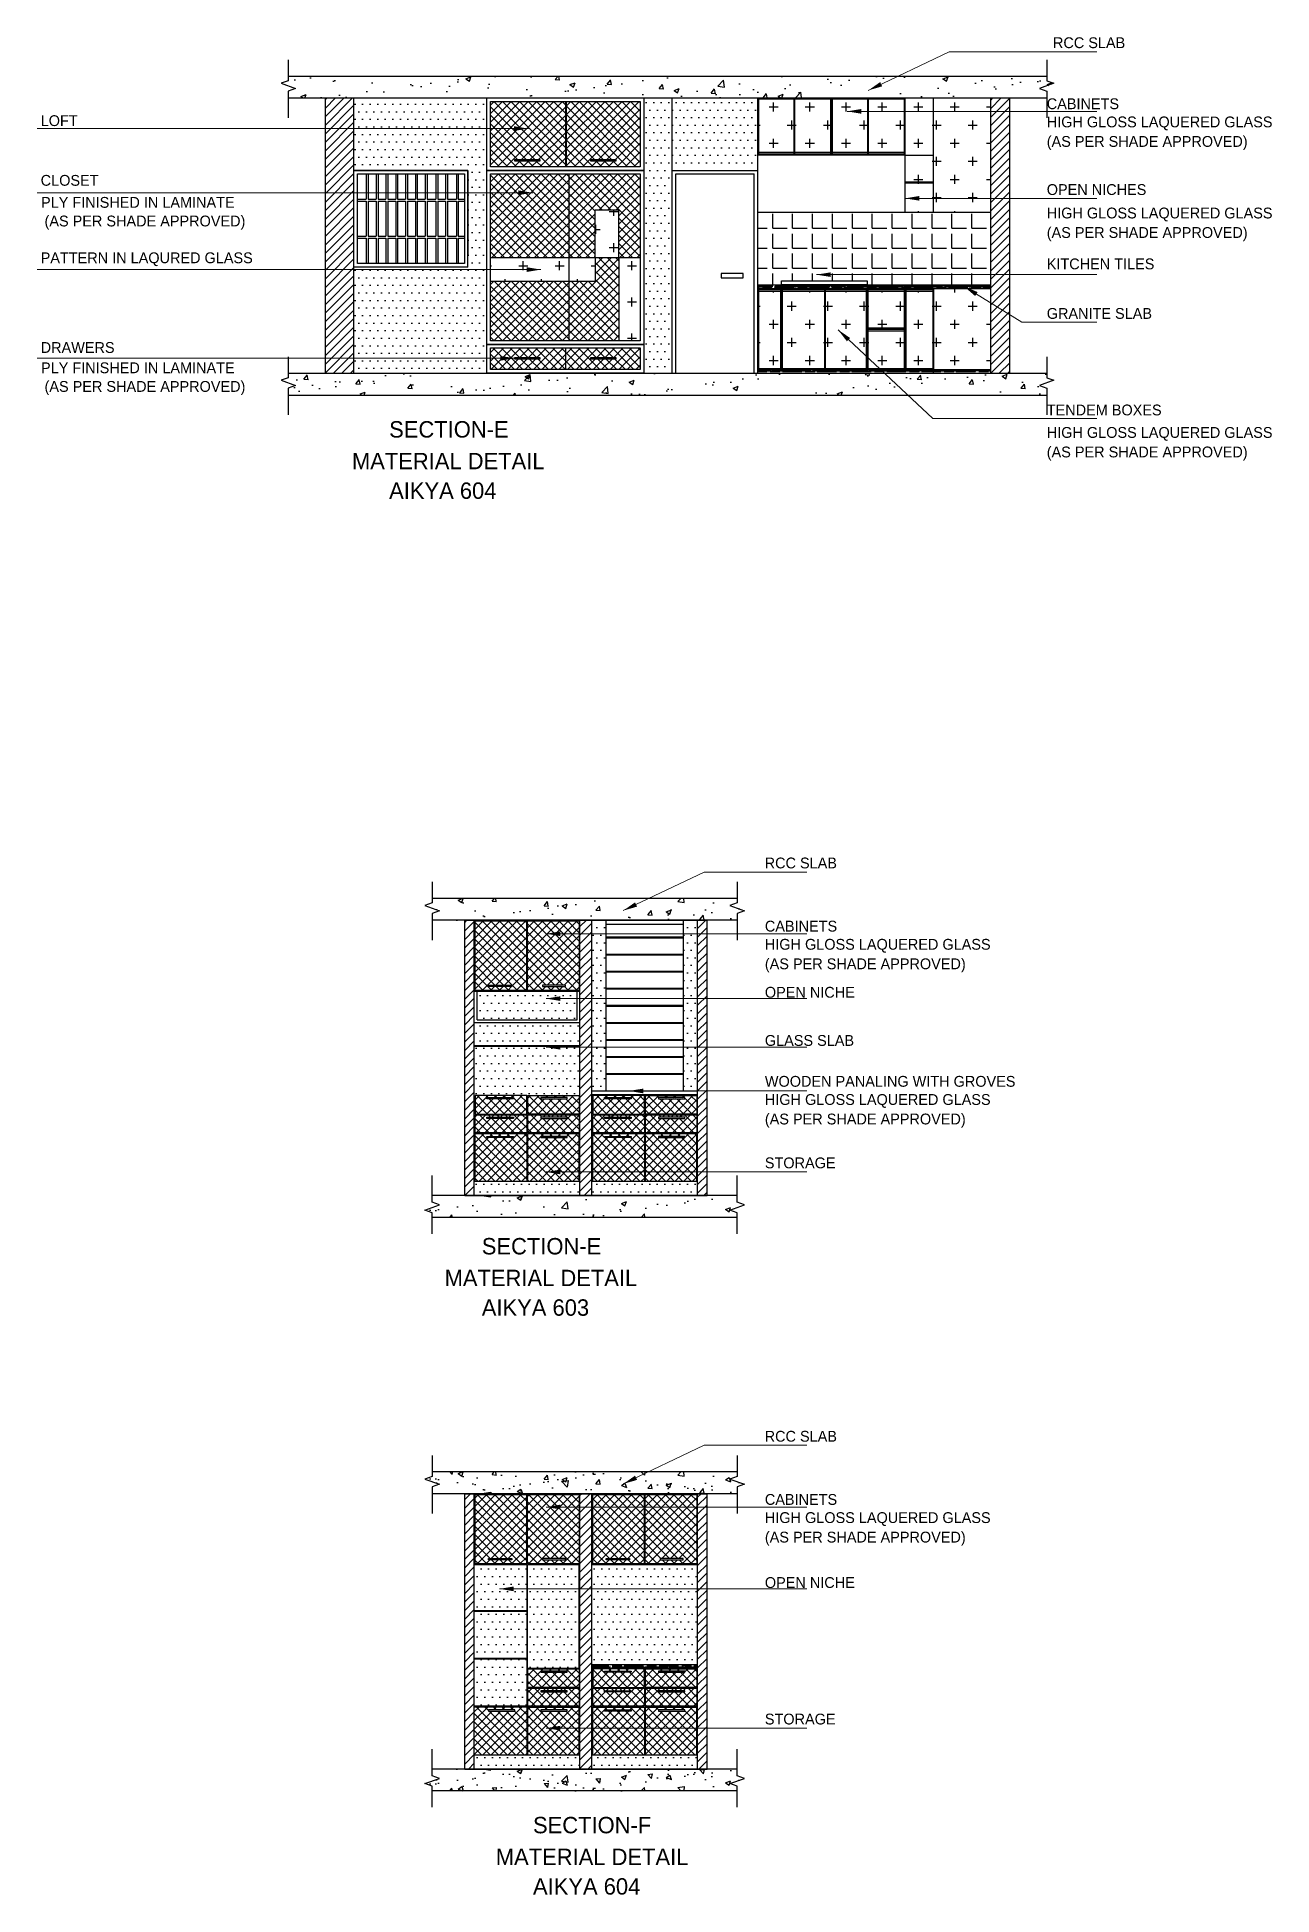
# Model space of a CAD drawing. Header units: millimetres. Extents: x -184691 to 158232, y -112569 to 33289.
# Drawn here: x -23546 to -10555, y -112569 to -93026 of the extents above; entities that cross this region are included whole.
import ezdxf

# ---------------------------------------------------------------- set-up
doc = ezdxf.new("R2010")
doc.units = ezdxf.units.MM
doc.header["$LTSCALE"] = 10
doc.layers.add('A--SPACEREF', color=3, linetype='Continuous')
doc.layers.add('DIMM-1', color=1, linetype='Continuous')
doc.styles.add('ISO', font='isocp2.shx', dxfattribs={"width": 0.8})
doc.dimstyles.new('A-DIM-100', dxfattribs={"dimscale": 100, "dimtxt": 2.25, "dimasz": 1.5, "dimexe": 1, "dimexo": 0.5, "dimgap": 0, "dimtad": 0, "dimdec": 0, "dimzin": 12, "dimdsep": 46, "dimtxsty": 'ISO', "dimblk": 'ARCHTICK', "dimcen": 1, "dimdle": 1, "dimclrd": 8, "dimclre": 8, "dimclrt": 256, "dimadec": 0, "dimazin": 3, "dimtfac": 1, "dimtdec": 0, "dimtmove": 1, "dimatfit": 2, "dimfxl": 1, "dimtvp": 0.75, "dimtolj": 1, "dimtzin": 12, "dimlwd": 18, "dimlwe": 18, "dimarcsym": 0})
pattern_1 = [(45, (-4945.26, -6032.73), (-44.90128, 44.90128), []), (135, (-4945.26, -6032.73), (-44.90128, -44.90128), [])]
pattern_2 = [(0, (0, -5705.238), (55.88, 25.4), [381, -50.8, 127, -25.4]), (0, (33.782, -5692.54), (-25.4, 33.782), [76.2, -8.382, 152.4, -19.05]), (0, (12.7, -5683.648), (132.08, 17.018), [203.2, -35.56, 101.6, -25.4])]

msp = doc.modelspace()

# ---------------------------------------------------------------- texts
at = {"layer": 'A--SPACEREF'}
for s, height, p in [('RCC SLAB', 113.76, (-12857.9, -93141.9)), ('CABINETS', 113.76, (-12923.1, -93784.1)), ('LOFT', 113.76, (-23509.2, -93961.7)), ('HIGH GLOSS LAQUERED GLASS', 113.758, (-12923.1, -93975.1)), ('(AS PER SHADE APPROVED)', 113.758, (-12923.1, -94180.4)), ('CLOSET', 113.76, (-23509.2, -94589.8)), ('OPEN NICHES', 113.758, (-12923.1, -94686.7)), ('PLY FINISHED IN LAMINATE', 113.758, (-23505.6, -94821.4)), ('(AS PER SHADE APPROVED)', 113.758, (-23468.6, -95017.5)), ('HIGH GLOSS LAQUERED GLASS', 113.758, (-12923.1, -94933.3)), ('(AS PER SHADE APPROVED)', 113.758, (-12923.1, -95138.5)), ('PATTERN IN LAQURED GLASS', 113.758, (-23509.2, -95404.5)), ('KITCHEN TILES', 113.758, (-12923.1, -95468.6)), ('GRANITE SLAB', 113.758, (-12923.1, -95989.9)), ('DRAWERS', 113.76, (-23509.2, -96348.2)), ('PLY FINISHED IN LAMINATE', 113.758, (-23505.6, -96561.7)), ('(AS PER SHADE APPROVED)', 113.758, (-23468.6, -96757.8)), ('TENDEM BOXES', 113.758, (-12923.1, -97005.2)), ('HIGH GLOSS LAQUERED GLASS', 113.758, (-12923.1, -97241.9)), ('(AS PER SHADE APPROVED)', 113.758, (-12923.1, -97447.1)), ('RCC SLAB', 113.76, (-15891.5, -101770.8)), ('CABINETS', 113.76, (-15889.2, -102435.4)), ('HIGH GLOSS LAQUERED GLASS', 113.758, (-15889.2, -102626.4)), ('(AS PER SHADE APPROVED)', 113.758, (-15889.2, -102831.7)), ('OPEN NICHE', 113.76, (-15889.2, -103131)), ('GLASS SLAB', 113.76, (-15889.2, -103637.9)), ('WOODEN PANALING WITH GROVES', 113.758, (-15889.2, -104068)), ('HIGH GLOSS LAQUERED GLASS', 113.758, (-15889.2, -104259.1)), ('(AS PER SHADE APPROVED)', 113.758, (-15889.2, -104464.3)), ('STORAGE', 113.76, (-15889.2, -104925.7)), ('RCC SLAB', 113.76, (-15891.5, -107801.7)), ('CABINETS', 113.76, (-15889.2, -108466.3)), ('HIGH GLOSS LAQUERED GLASS', 113.758, (-15889.2, -108657.4)), ('(AS PER SHADE APPROVED)', 113.758, (-15889.2, -108862.6)), ('OPEN NICHE', 113.76, (-15889.2, -109340.4)), ('STORAGE', 113.76, (-15889.2, -110776.6))]:
    msp.add_text(s, height=height, dxfattribs=at).set_placement(p)
at = {"layer": 'DIMM-1'}
for s, height, p in [('SECTION-E', 172.62, (-19842.7, -97238.5)), ('MATERIAL DETAIL', 172.617, (-20234.1, -97572.3)), ('AIKYA 604', 172.62, (-19842.7, -97883.5)), ('SECTION-E', 172.62, (-18867.7, -105831.9)), ('MATERIAL DETAIL', 172.617, (-19259.1, -106165.8)), ('AIKYA 603', 172.62, (-18867.7, -106477)), ('SECTION-F', 172.62, (-18329, -111921.5)), ('MATERIAL DETAIL', 172.617, (-18720.4, -112255.4)), ('AIKYA 604', 172.62, (-18329, -112566.5))]:
    msp.add_text(s, height=height, dxfattribs=at).set_placement(p)

# ---------------------------------------------------------------- blocks, each defined once
blk = doc.blocks.new('_ArchTick')
at = {"color": 0, "const_width": 0.15}
blk.add_lwpolyline([(-0.5, -0.5), (0.5, 0.5)], dxfattribs=at)

# ---------------------------------------------------------------- hatches: boundary and pattern name
h = msp.add_hatch()
h.set_pattern_fill('AR-CONC', color=256, scale=3, style=0)
h.set_pattern_definition([(50, (-288640.84, -87284.2), (546.554, -47.81726), [57.15, -628.65]), (355, (-288640.84, -87284.2), (-105.7285, 573.1699), [45.72, -502.92]), (100.451, (-288595.3, -87288.2), (440.8275, 525.3501), [48.57, -534.27]), (46.1842, (-288640.84, -87131.8), (813.2371, -126.127), [85.725, -942.975]), (96.6356, (-288573.1, -87142.3), (712.2127, 742.2767), [72.855, -801.405]), (351.184, (-288640.8, -87131.8), (712.2138, 742.2754), [68.58, -754.38]), (21, (-288564.64, -87169.9), (454.84464, -306.79656), [57.15, -628.65]), (326, (-288564.64, -87169.9), (185.4061, 552.5639), [45.72, -502.92]), (71.4514, (-288526.74, -87195.46), (640.2495, 245.7686), [48.57, -534.27]), (37.5, (-288640.84, -87284.19), (9.26581, 253.66512), [0, -496.824, 0, -510.54, 0, -504.825]), (7.5, (-288640.84, -87284.2), (200.459, 300.54172), [0, -291.084, 0, -485.394, 0, -192.405]), (327.5, (-288810.77, -87284.2), (406.77179, -17.18623), [0, -190.5, 0, -594.36, 0, -788.67]), (317.5, (-288886.97, -87284.2), (444.38754, 76.27947), [0, -247.65, 0, -394.716, 0, -560.07])])
h.paths.add_polyline_path([(-12847.3, -93512), (-12923.1, -93484.4), (-12923.1, -93437.4), (-20903.5, -93437.4), (-20903.5, -93484.4), (-20979.3, -93512), (-20827.6, -93567.2), (-20903.5, -93594.8), (-20903.5, -93666), (-12923.1, -93666), (-12923.1, -93594.8), (-12998.9, -93567.2)])
h.paths.add_polyline_path([(-12998.9, -96691.8), (-12847.3, -96636.6), (-12923.1, -96609), (-12923.1, -96562), (-20903.5, -96562), (-20903.5, -96609), (-20979.3, -96636.6), (-20827.6, -96691.8), (-20903.5, -96719.4), (-20903.5, -96793.2), (-12923.1, -96793.2), (-12923.1, -96719.4)])
h = msp.add_hatch()
h.set_pattern_fill('ANSI31', color=256, scale=20, style=0)
h.set_pattern_definition([(45, (-288640.84, -87284.19), (-44.90128, 44.90128), [])])
h.paths.add_polyline_path([(-20213.3, -93666), (-20513.3, -93666), (-20513.3, -96562), (-20213.3, -96562)])
h.paths.add_polyline_path([(-13313.3, -93666), (-13513.3, -93666), (-13513.3, -96562), (-13313.3, -96562)])
h = msp.add_hatch()
h.set_pattern_fill('DOTS', color=256, scale=50, style=0)
h.set_pattern_definition([(0, (0, -5705.24), (39.6875, 79.375), [0, -79.375])])
h.paths.add_polyline_path([(-20213.3, -95445.7), (-20213.3, -96562), (-18813.3, -96562), (-18813.3, -96258), (-18813.3, -94428), (-18813.3, -93666), (-20213.3, -93666), (-20213.3, -94428), (-19013.3, -94428), (-19013.3, -95328), (-19013.3, -95445.7)])
h = msp.add_hatch()
h.set_pattern_fill('ANSI37', color=256, scale=20, style=0)
h.set_pattern_definition([(45, (-288640.84, -87284.19), (-44.90128, 44.90128), []), (135, (-288640.84, -87284.19), (-44.90128, -44.90128), [])])
h.paths.add_polyline_path([(-17950.3, -94466), (-18775.3, -94466), (-18775.3, -95343), (-17950.3, -95343)])
h.paths.add_polyline_path([(-17950.3, -95593), (-18775.3, -95593), (-18775.3, -96220), (-17950.3, -96220)])
h.paths.add_polyline_path([(-17425.3, -95343), (-17675.3, -95343), (-17675.3, -95593), (-17950.3, -95593), (-17950.3, -96220), (-17425.3, -96220)])
h.paths.add_polyline_path([(-17201.3, -94466), (-17950.3, -94466), (-17950.3, -95343), (-17675.3, -95343), (-17675.3, -94843), (-17425.3, -94843), (-17425.3, -95343), (-17201.3, -95343)])
h.paths.add_polyline_path([(-17988.3, -93704), (-18775.3, -93704), (-18775.3, -94390), (-17988.3, -94390)])
h.paths.add_polyline_path([(-18256.3, -94313.1), (-18256.3, -94329.9), (-18521.2, -94329.9), (-18521.2, -94313.1)], flags=16)
h.paths.add_polyline_path([(-17201.3, -93704), (-17978.3, -93704), (-17978.3, -94390), (-17201.3, -94390)])
h.paths.add_polyline_path([(-17456, -94313.1), (-17456, -94329.9), (-17720.9, -94329.9), (-17720.9, -94313.1)], flags=16)
h.paths.add_polyline_path([(-17988.3, -96296), (-18775.3, -96296), (-18775.3, -96524), (-17988.3, -96524)])
h.paths.add_polyline_path([(-18256.3, -96413), (-18521.2, -96413), (-18521.2, -96396.2), (-18256.3, -96396.2)], flags=16)
h.paths.add_polyline_path([(-17201.3, -96296), (-17988.3, -96296), (-17988.3, -96524), (-17201.3, -96524)])
h.paths.add_polyline_path([(-17720.9, -96396.2), (-17456, -96396.2), (-17456, -96413), (-17720.9, -96413)], flags=16)
h = msp.add_hatch()
h.set_pattern_fill('DOTS', color=256, scale=50, style=0)
h.set_pattern_definition([(0, (-288640.84, -87284.19), (39.6875, 79.375), [0, -79.375])])
h.paths.add_polyline_path([(-15963.3, -93666), (-16863.3, -93666), (-16863.3, -94428), (-15963.3, -94428)])
h.paths.add_polyline_path([(-16863.3, -93666), (-17163.3, -93666), (-17163.3, -94428), (-17163.3, -96258), (-17163.3, -96562), (-16863.3, -96562)])
h = msp.add_hatch()
h.set_pattern_fill('CROSS', color=256, scale=30, style=0)
h.set_pattern_definition([(0, (-288640.84, -87284.19), (190.5, 190.5), [95.25, -285.75]), (90, (-288593.21, -87331.82), (-190.5, 190.5), [95.25, -285.75])])
h.paths.add_polyline_path([(-14113.3, -96524), (-13513.3, -96524), (-13513.3, -95670), (-14113.3, -95670)])
h.paths.add_polyline_path([(-14123.3, -95700), (-14403.3, -95700), (-14403.3, -96514), (-14123.3, -96514)])
h.paths.add_polyline_path([(-14423.3, -95700), (-14803.3, -95700), (-14803.3, -96087), (-14423.3, -96087)])
h.paths.add_polyline_path([(-14423.3, -96117), (-14803.3, -96117), (-14803.3, -96514), (-14423.3, -96514)])
h.paths.add_polyline_path([(-15253.3, -96514), (-14823.3, -96514), (-14823.3, -95700), (-15253.3, -95700)])
h.paths.add_polyline_path([(-15703.3, -96514), (-15263.3, -96514), (-15263.3, -95700), (-15703.3, -95700)])
h.paths.add_polyline_path([(-15953.3, -96514), (-15723.3, -96514), (-15723.3, -95700), (-15953.3, -95700)])
h.paths.add_polyline_path([(-14113.3, -94872), (-13513.3, -94872), (-13513.3, -93666), (-14113.3, -93666)])
h.paths.add_polyline_path([(-14113.3, -94559.1), (-14413.3, -94559.1), (-14413.3, -94872), (-14113.3, -94872)])
h.paths.add_polyline_path([(-14113.3, -94549.1), (-14113.3, -94269), (-14413.3, -94269), (-14413.3, -94549.1)])
h.paths.add_polyline_path([(-14113.3, -93666), (-14413.3, -93666), (-14413.3, -94269), (-14113.3, -94269)])
h.paths.add_polyline_path([(-14423.3, -93676), (-14800.8, -93676), (-14800.8, -94239), (-14423.3, -94239)])
h.paths.add_polyline_path([(-14810.8, -93676), (-15178.3, -93676), (-15178.3, -94239), (-14810.8, -94239)])
h.paths.add_polyline_path([(-15198.3, -93676), (-15575.8, -93676), (-15575.8, -94239), (-15198.3, -94239)])
h.paths.add_polyline_path([(-15953.3, -94239), (-15585.8, -94239), (-15585.8, -93676), (-15953.3, -93676)])
h = msp.add_hatch()
h.set_pattern_fill('CROSS', color=256, scale=30, style=0)
h.set_pattern_definition([(0, (0, -5705.24), (190.5, 190.5), [95.25, -285.75]), (90, (47.62, -5752.86), (-190.5, 190.5), [95.25, -285.75])])
h.paths.add_polyline_path([(-17950.3, -95593), (-17950.3, -95343), (-18775.3, -95343), (-18775.3, -95593)])
h.paths.add_polyline_path([(-17675.3, -95593), (-17675.3, -95343), (-17950.3, -95343), (-17950.3, -95593)])
h.paths.add_polyline_path([(-17425.3, -94843), (-17675.3, -94843), (-17675.3, -95343), (-17425.3, -95343)])
h.paths.add_polyline_path([(-17201.3, -95343), (-17425.3, -95343), (-17425.3, -96220), (-17201.3, -96220)])
h = msp.add_hatch()
h.set_pattern_fill('ANGLE', color=256, scale=30, style=0)
h.set_pattern_definition([(0, (-288640.84, -87284.2), (0, 209.55), [152.4, -57.15]), (90, (-288640.84, -87284.2), (-209.55, 1e-14), [152.4, -57.15])])
h.paths.add_polyline_path([(-13513.3, -95632), (-13513.3, -94872), (-15963.3, -94872), (-15963.3, -95632), (-15713.3, -95632), (-15713.3, -95589.4), (-14813.3, -95589.4), (-14813.3, -95632)])
h = msp.add_hatch()
h.set_pattern_fill('AR-RROOF', color=256, style=0)
h.set_pattern_definition(pattern_2)
h.paths.add_polyline_path([(-15963.3, -95632), (-15963.3, -95670), (-15713.3, -95670), (-14813.3, -95670), (-13513.3, -95670), (-13513.3, -95632)])
h.paths.add_polyline_path([(-14113.3, -96562), (-14113.3, -96524), (-14413.3, -96524), (-14813.3, -96524), (-15713.3, -96524), (-15963.3, -96524), (-15963.3, -96562)])
h = msp.add_hatch()
h.set_pattern_fill('AR-RROOF', color=256, style=0)
h.set_pattern_definition(pattern_2)
h.paths.add_polyline_path([(-14113.3, -96524), (-14113.3, -96562), (-13513.3, -96562), (-13513.3, -96524)])
h = msp.add_hatch()
h.set_pattern_fill('AR-CONC', color=256, scale=3, style=0)
h.set_pattern_definition([(50, (44.66, 0), (546.554, -47.8173), [57.15, -628.65]), (355, (44.66, 0), (-105.7285, 573.17), [45.72, -502.92]), (100.451, (90.2, -4), (440.8275, 525.35), [48.57, -534.27]), (46.1842, (44.66, 152.4), (813.237, -126.127), [85.725, -942.975]), (96.6356, (112.4, 141.9), (712.2127, 742.2767), [72.855, -801.405]), (351.184, (44.7, 152.4), (712.214, 742.2754), [68.58, -754.38]), (21, (120.86, 114.3), (454.8446, -306.7966), [57.15, -628.65]), (326, (120.86, 114.3), (185.406, 552.564), [45.72, -502.92]), (71.4514, (158.77, 88.73), (640.2495, 245.7686), [48.57, -534.27]), (37.5, (44.66, 0), (9.2658, 253.6651), [0, -496.824, 0, -510.54, 0, -504.825]), (7.5, (44.66, 0), (200.459, 300.5417), [0, -291.084, 0, -485.394, 0, -192.405]), (327.5, (-125.26, 0), (406.7718, -17.18623), [0, -190.5, 0, -594.36, 0, -788.67]), (317.5, (-201.46, 0), (444.3875, 76.2795), [0, -247.65, 0, -394.716, 0, -560.07])])
h.paths.add_polyline_path([(-16180.6, -102316.3), (-16180.6, -102245.1), (-16104.8, -102217.5), (-16256.4, -102162.3), (-16180.6, -102134.7), (-16180.6, -102087.7), (-19389.8, -102087.7), (-19389.8, -102134.7), (-19465.6, -102162.3), (-19314, -102217.5), (-19389.8, -102245.1), (-19389.8, -102316.3)])
h.paths.add_polyline_path([(-16180.6, -105443.5), (-16180.6, -105393.9), (-16256.4, -105366.3), (-16104.8, -105311.1), (-16180.6, -105283.5), (-16180.6, -105212.3), (-19389.8, -105212.3), (-19389.8, -105283.5), (-19314, -105311.1), (-19465.6, -105366.3), (-19389.8, -105393.9), (-19389.8, -105443.5)])
h = msp.add_hatch()
h.set_pattern_fill('ANSI31', color=256, scale=20, style=0)
h.set_pattern_definition([(45, (44.665, 0), (-44.90128, 44.90128), [])])
h.paths.add_polyline_path([(-19046.9, -105212.3), (-18946.9, -105212.3), (-18946.9, -102316.3), (-19046.9, -102316.3)])
h.paths.add_polyline_path([(-17834.9, -105212.3), (-17708.9, -105212.3), (-17708.9, -102316.3), (-17834.9, -102316.3)])
h.paths.add_polyline_path([(-16496.9, -102316.3), (-16596.9, -102316.3), (-16596.9, -105212.3), (-16496.9, -105212.3)])
h = msp.add_hatch()
h.set_pattern_fill('DOTS', color=256, scale=50, style=0)
h.set_pattern_definition([(0, (44.665, 0), (39.6875, 79.375), [0, -79.375])])
h.paths.add_polyline_path([(-18946.9, -103642.3), (-18946.9, -104560.3), (-18394.9, -104560.3), (-18394.9, -105062.3), (-18386.9, -105062.3), (-18386.9, -104560.3), (-17834.9, -104560.3), (-17834.9, -103642.3)])
h.paths.add_polyline_path([(-18394.9, -104158.3), (-18394.9, -104355.3), (-18938.9, -104355.3), (-18938.9, -104158.3)], flags=16)
h.paths.add_polyline_path([(-18535.2, -104181.8), (-18535.2, -104194.3), (-18813.8, -104194.3), (-18813.8, -104181.8)], flags=0)
h.paths.add_polyline_path([(-18386.9, -104158.3), (-17842.9, -104158.3), (-17842.9, -104355.3), (-18386.9, -104355.3)], flags=16)
h.paths.add_polyline_path([(-18246.7, -104181.8), (-17968, -104181.8), (-17968, -104194.3), (-18246.7, -104194.3)], flags=0)
h.paths.add_polyline_path([(-18394.9, -104363.3), (-18394.9, -104552.3), (-18938.9, -104552.3), (-18938.9, -104363.3)], flags=16)
h.paths.add_polyline_path([(-18535.2, -104388.8), (-18535.2, -104401.3), (-18813.8, -104401.3), (-18813.8, -104388.8)], flags=0)
h.paths.add_polyline_path([(-18386.9, -104363.3), (-17842.9, -104363.3), (-17842.9, -104552.3), (-18386.9, -104552.3)], flags=16)
h.paths.add_polyline_path([(-18246.7, -104388.8), (-17968, -104388.8), (-17968, -104401.3), (-18246.7, -104401.3)], flags=0)
h.paths.add_polyline_path([(-17834.9, -103634.3), (-17834.9, -103392.3), (-18946.9, -103392.3), (-18946.9, -103634.3)])
h.paths.add_polyline_path([(-17864.9, -103362.3), (-17864.9, -103062.3), (-18916.9, -103062.3), (-18916.9, -103362.3)])
h.paths.add_polyline_path([(-17558.9, -102316.3), (-17708.9, -102316.3), (-17708.9, -104112.3), (-17558.9, -104112.3)])
h.paths.add_polyline_path([(-16596.9, -102316.3), (-16746.9, -102316.3), (-16746.9, -104112.3), (-16596.9, -104112.3)])
h.paths.add_polyline_path([(-17834.9, -105212.3), (-17834.9, -105062.3), (-18946.9, -105062.3), (-18946.9, -105212.3)])
h.paths.add_polyline_path([(-16596.9, -105212.3), (-16596.9, -105062.3), (-17708.9, -105062.3), (-17708.9, -105212.3)])
h = msp.add_hatch()
h.set_pattern_fill('ANSI37', color=256, scale=20, style=0)
h.set_pattern_definition([(45, (44.665, 0), (-44.90128, 44.90128), []), (135, (44.665, 0), (-44.90128, -44.90128), [])])
h.paths.add_polyline_path([(-18394.9, -104560.3), (-18938.9, -104560.3), (-18938.9, -105062.3), (-18394.9, -105062.3)])
h.paths.add_polyline_path([(-18813.8, -104603.2), (-18813.8, -104590.7), (-18535.2, -104590.7), (-18535.2, -104603.2)], flags=16)
h.paths.add_polyline_path([(-18394.9, -104552.3), (-18394.9, -104363.3), (-18938.9, -104363.3), (-18938.9, -104552.3)])
h.paths.add_polyline_path([(-18813.8, -104401.3), (-18813.8, -104388.8), (-18535.2, -104388.8), (-18535.2, -104401.3)], flags=16)
h.paths.add_polyline_path([(-18394.9, -104355.3), (-18394.9, -104158.3), (-18938.9, -104158.3), (-18938.9, -104355.3)])
h.paths.add_polyline_path([(-18813.8, -104194.3), (-18813.8, -104181.8), (-18535.2, -104181.8), (-18535.2, -104194.3)], flags=16)
h.paths.add_polyline_path([(-17842.9, -104355.3), (-17842.9, -104158.3), (-18386.9, -104158.3), (-18386.9, -104355.3)])
h.paths.add_polyline_path([(-18246.7, -104194.3), (-18246.7, -104181.8), (-17968, -104181.8), (-17968, -104194.3)], flags=16)
h.paths.add_polyline_path([(-17842.9, -104552.3), (-17842.9, -104363.3), (-18386.9, -104363.3), (-18386.9, -104552.3)])
h.paths.add_polyline_path([(-18246.7, -104401.3), (-18246.7, -104388.8), (-17968, -104388.8), (-17968, -104401.3)], flags=16)
h.paths.add_polyline_path([(-18386.9, -104560.3), (-18386.9, -105062.3), (-17842.9, -105062.3), (-17842.9, -104560.3)])
h.paths.add_polyline_path([(-18246.7, -104603.2), (-18246.7, -104590.7), (-17968, -104590.7), (-17968, -104603.2)], flags=16)
h.paths.add_polyline_path([(-18394.9, -103054.3), (-18394.9, -102324.3), (-18938.9, -102324.3), (-18938.9, -103054.3)])
h.paths.add_polyline_path([(-18552.5, -102998), (-18552.5, -103012.5), (-18795.6, -103012.5), (-18795.6, -102998)], flags=16)
h.paths.add_polyline_path([(-17842.9, -103054.3), (-17842.9, -102324.3), (-18386.9, -102324.3), (-18386.9, -103054.3)])
h.paths.add_polyline_path([(-17986.3, -102998), (-17986.3, -103012.5), (-18229.3, -103012.5), (-18229.3, -102998)], flags=16)
h.paths.add_polyline_path([(-17156.9, -104355.3), (-17156.9, -104158.3), (-17700.9, -104158.3), (-17700.9, -104355.3)])
h.paths.add_polyline_path([(-17297.2, -104194.3), (-17575.8, -104194.3), (-17575.8, -104181.8), (-17297.2, -104181.8)], flags=16)
h.paths.add_polyline_path([(-17156.9, -104552.3), (-17156.9, -104363.3), (-17700.9, -104363.3), (-17700.9, -104552.3)])
h.paths.add_polyline_path([(-17297.2, -104401.3), (-17575.8, -104401.3), (-17575.8, -104388.8), (-17297.2, -104388.8)], flags=16)
h.paths.add_polyline_path([(-17156.9, -104560.3), (-17700.9, -104560.3), (-17700.9, -105062.3), (-17156.9, -105062.3)])
h.paths.add_polyline_path([(-17575.8, -104603.2), (-17575.8, -104590.7), (-17297.2, -104590.7), (-17297.2, -104603.2)], flags=16)
h.paths.add_polyline_path([(-17148.9, -104560.3), (-17148.9, -105062.3), (-16604.9, -105062.3), (-16604.9, -104560.3)])
h.paths.add_polyline_path([(-17008.7, -104603.2), (-17008.7, -104590.7), (-16730, -104590.7), (-16730, -104603.2)], flags=16)
h.paths.add_polyline_path([(-16604.9, -104552.3), (-16604.9, -104363.3), (-17148.9, -104363.3), (-17148.9, -104552.3)])
h.paths.add_polyline_path([(-17008.7, -104401.3), (-17008.7, -104388.8), (-16730, -104388.8), (-16730, -104401.3)], flags=16)
h.paths.add_polyline_path([(-16604.9, -104355.3), (-16604.9, -104158.3), (-17148.9, -104158.3), (-17148.9, -104355.3)])
h.paths.add_polyline_path([(-17008.7, -104194.3), (-17008.7, -104181.8), (-16730, -104181.8), (-16730, -104194.3)], flags=16)
h = msp.add_hatch()
h.set_pattern_fill('AR-CONC', color=256, scale=3, style=0)
h.set_pattern_definition([(310, (44.66, -213561.37), (546.554, 47.8173), [57.15, -628.65]), (5, (44.66, -213561.4), (-105.7285, -573.17), [45.72, -502.92]), (259.549, (90.2, -213557.4), (440.8275, -525.35), [48.57, -534.27]), (313.8158, (44.66, -213713.8), (813.237, 126.127), [85.725, -942.975]), (263.3644, (112.4, -213703.3), (712.2127, -742.2767), [72.855, -801.405]), (8.816, (44.7, -213713.8), (712.214, -742.2754), [68.58, -754.38]), (339, (120.86, -213675.67), (454.8446, 306.7966), [57.15, -628.65]), (34, (120.86, -213675.7), (185.406, -552.564), [45.72, -502.92]), (288.5486, (158.77, -213650.1), (640.2495, -245.7686), [48.57, -534.27]), (322.5, (44.66, -213561.37), (9.2658, -253.6651), [0, -496.824, 0, -510.54, 0, -504.825]), (352.5, (44.66, -213561.37), (200.459, -300.5417), [0, -291.084, 0, -485.394, 0, -192.405]), (32.5, (-125.26, -213561.37), (406.7718, 17.18623), [0, -190.5, 0, -594.36, 0, -788.67]), (42.5, (-201.46, -213561.37), (444.3875, -76.2795), [0, -247.65, 0, -394.716, 0, -560.07])])
h.paths.add_polyline_path([(-16180.6, -111245.1), (-16180.6, -111316.3), (-16104.8, -111343.9), (-16256.4, -111399), (-16180.6, -111426.6), (-16180.6, -111473.7), (-19389.8, -111473.7), (-19389.8, -111426.6), (-19465.6, -111399), (-19314, -111343.9), (-19389.8, -111316.3), (-19389.8, -111245.1)])
h.paths.add_polyline_path([(-16180.6, -108117.8), (-16180.6, -108167.5), (-16256.4, -108195.1), (-16104.8, -108250.3), (-16180.6, -108277.8), (-16180.6, -108349.1), (-19389.8, -108349.1), (-19389.8, -108277.8), (-19314, -108250.3), (-19465.6, -108195.1), (-19389.8, -108167.5), (-19389.8, -108117.8)])
h = msp.add_hatch()
h.set_pattern_fill('AR-CONC', color=256, scale=3, style=0)
h.set_pattern_definition([(50, (44.66, -6032.73), (546.554, -47.8173), [57.15, -628.65]), (355, (44.66, -6032.73), (-105.7285, 573.17), [45.72, -502.92]), (100.451, (90.2, -6036.7), (440.8275, 525.35), [48.57, -534.27]), (46.1842, (44.66, -5880.3), (813.237, -126.127), [85.725, -942.975]), (96.6356, (112.4, -5890.84), (712.2127, 742.2767), [72.855, -801.405]), (351.184, (44.7, -5880.3), (712.214, 742.2754), [68.58, -754.38]), (21, (120.86, -5918.43), (454.8446, -306.7966), [57.15, -628.65]), (326, (120.86, -5918.43), (185.406, 552.564), [45.72, -502.92]), (71.4514, (158.77, -5944), (640.2495, 245.7686), [48.57, -534.27]), (37.5, (44.66, -6032.73), (9.2658, 253.6651), [0, -496.824, 0, -510.54, 0, -504.825]), (7.5, (44.66, -6032.73), (200.459, 300.5417), [0, -291.084, 0, -485.394, 0, -192.405]), (327.5, (-125.26, -6032.73), (406.7718, -17.18623), [0, -190.5, 0, -594.36, 0, -788.67]), (317.5, (-201.46, -6032.73), (444.3875, 76.2795), [0, -247.65, 0, -394.716, 0, -560.07])])
h.paths.add_polyline_path([(-16180.6, -108349.1), (-16180.6, -108277.8), (-16104.8, -108250.3), (-16256.4, -108195.1), (-16180.6, -108167.5), (-16180.6, -108120.5), (-19389.8, -108120.5), (-19389.8, -108167.5), (-19465.6, -108195.1), (-19314, -108250.3), (-19389.8, -108277.8), (-19389.8, -108349.1)])
h.paths.add_polyline_path([(-16180.6, -111476.3), (-16180.6, -111426.6), (-16256.4, -111399), (-16104.8, -111343.9), (-16180.6, -111316.3), (-16180.6, -111245.1), (-19389.8, -111245.1), (-19389.8, -111316.3), (-19314, -111343.9), (-19465.6, -111399), (-19389.8, -111426.6), (-19389.8, -111476.3)])
h = msp.add_hatch()
h.set_pattern_fill('ANSI31', color=256, scale=20, style=0)
h.set_pattern_definition([(45, (-4945.26, -6032.73), (-44.90128, 44.90128), [])])
h.paths.add_polyline_path([(-19046.9, -111245.1), (-18946.9, -111245.1), (-18946.9, -108349.1), (-19046.9, -108349.1)])
h.paths.add_polyline_path([(-17708.9, -108349.1), (-17834.9, -108349.1), (-17834.9, -111245.1), (-17708.9, -111245.1)])
h.paths.add_polyline_path([(-16596.9, -111245.1), (-16496.9, -111245.1), (-16496.9, -108349.1), (-16596.9, -108349.1)])
h = msp.add_hatch()
h.set_pattern_fill('ANSI37', color=256, scale=20, style=0)
h.set_pattern_definition(pattern_1)
h.paths.add_polyline_path([(-18394.9, -108357.1), (-18938.9, -108357.1), (-18938.9, -109087.1), (-18394.9, -109087.1)])
h.paths.add_polyline_path([(-18795.6, -109045.3), (-18795.6, -109030.8), (-18552.5, -109030.8), (-18552.5, -109045.3)], flags=16)
h.paths.add_polyline_path([(-18386.9, -109087.1), (-17842.9, -109087.1), (-17842.9, -108357.1), (-18386.9, -108357.1)])
h.paths.add_polyline_path([(-18229.3, -109030.8), (-17986.3, -109030.8), (-17986.3, -109045.3), (-18229.3, -109045.3)], flags=16)
h.paths.add_polyline_path([(-18394.9, -111095.1), (-18394.9, -110593.1), (-18946.9, -110593.1), (-18946.9, -111095.1)])
h.paths.add_polyline_path([(-18798.7, -110636), (-18798.7, -110623.4), (-18520, -110623.4), (-18520, -110636)], flags=16)
h.paths.add_polyline_path([(-18386.9, -111095.1), (-17842.9, -111095.1), (-17842.9, -110593.1), (-18386.9, -110593.1)])
h.paths.add_polyline_path([(-18246.7, -110636), (-18246.7, -110623.4), (-17968, -110623.4), (-17968, -110636)], flags=16)
h.paths.add_polyline_path([(-17842.9, -110585.1), (-17842.9, -110396.1), (-18386.9, -110396.1), (-18386.9, -110585.1)])
h.paths.add_polyline_path([(-18246.7, -110434.1), (-18246.7, -110421.5), (-17968, -110421.5), (-17968, -110434.1)], flags=16)
h.paths.add_polyline_path([(-18386.9, -110191.1), (-18386.9, -110388.1), (-17842.9, -110388.1), (-17842.9, -110191.1)])
h.paths.add_polyline_path([(-18246.7, -110227.1), (-18246.7, -110214.5), (-17968, -110214.5), (-17968, -110227.1)], flags=16)
h.paths.add_polyline_path([(-17156.9, -110388.1), (-17156.9, -110191.1), (-17700.9, -110191.1), (-17700.9, -110388.1)])
h.paths.add_polyline_path([(-17575.8, -110227.1), (-17575.8, -110214.5), (-17297.2, -110214.5), (-17297.2, -110227.1)], flags=16)
h.paths.add_polyline_path([(-17156.9, -110585.1), (-17156.9, -110396.1), (-17700.9, -110396.1), (-17700.9, -110585.1)])
h.paths.add_polyline_path([(-17575.8, -110434.1), (-17575.8, -110421.5), (-17297.2, -110421.5), (-17297.2, -110434.1)], flags=16)
h.paths.add_polyline_path([(-17156.9, -110593.1), (-17700.9, -110593.1), (-17700.9, -111095.1), (-17156.9, -111095.1)])
h.paths.add_polyline_path([(-17297.2, -110636), (-17575.8, -110636), (-17575.8, -110623.4), (-17297.2, -110623.4)], flags=16)
h.paths.add_polyline_path([(-17148.9, -111095.1), (-16604.9, -111095.1), (-16604.9, -110593.1), (-17148.9, -110593.1)])
h.paths.add_polyline_path([(-17008.7, -110636), (-17008.7, -110623.4), (-16730, -110623.4), (-16730, -110636)], flags=16)
h.paths.add_polyline_path([(-16604.9, -110585.1), (-16604.9, -110396.1), (-17148.9, -110396.1), (-17148.9, -110585.1)])
h.paths.add_polyline_path([(-17008.7, -110434.1), (-17008.7, -110421.5), (-16730, -110421.5), (-16730, -110434.1)], flags=16)
h.paths.add_polyline_path([(-17148.9, -110388.1), (-16604.9, -110388.1), (-16604.9, -110191.1), (-17148.9, -110191.1)])
h.paths.add_polyline_path([(-17008.7, -110227.1), (-17008.7, -110214.5), (-16730, -110214.5), (-16730, -110227.1)], flags=16)
h = msp.add_hatch()
h.set_pattern_fill('ANSI37', color=256, scale=20, style=0)
h.set_pattern_definition(pattern_1)
h.paths.add_polyline_path([(-17156.9, -108357.1), (-17700.9, -108357.1), (-17700.9, -109087.1), (-17156.9, -109087.1)])
h.paths.add_polyline_path([(-17557.6, -109045.3), (-17557.6, -109030.8), (-17314.5, -109030.8), (-17314.5, -109045.3)], flags=16)
h.paths.add_polyline_path([(-17148.9, -109087.1), (-16604.9, -109087.1), (-16604.9, -108357.1), (-17148.9, -108357.1)])
h.paths.add_polyline_path([(-16991.3, -109030.8), (-16748.3, -109030.8), (-16748.3, -109045.3), (-16991.3, -109045.3)], flags=16)
h = msp.add_hatch()
h.set_pattern_fill('DOTS', color=256, scale=50, style=0)
h.set_pattern_definition([(0, (-4945.26, -6032.73), (39.6875, 79.375), [0, -79.375])])
h.paths.add_polyline_path([(-18394.9, -109095.1), (-18946.9, -109095.1), (-18946.9, -109581.1), (-18394.9, -109581.1)])
h.paths.add_polyline_path([(-18946.9, -110083.1), (-18394.9, -110083.1), (-18394.9, -109589.1), (-18946.9, -109589.1)])
h.paths.add_polyline_path([(-18946.9, -110091.1), (-18946.9, -110585.1), (-18394.9, -110585.1), (-18394.9, -110091.1)])
h.paths.add_polyline_path([(-17842.9, -109095.1), (-18386.9, -109095.1), (-18386.9, -110183.1), (-17842.9, -110183.1)])
h.paths.add_polyline_path([(-18946.9, -111095.1), (-18946.9, -111245.1), (-17834.9, -111245.1), (-17834.9, -111095.1)])
h.paths.add_polyline_path([(-16596.9, -111245.1), (-16596.9, -111095.1), (-17708.9, -111095.1), (-17708.9, -111245.1)])
h.paths.add_polyline_path([(-16596.9, -109095.1), (-17708.9, -109095.1), (-17708.9, -110145.1), (-16596.9, -110145.1)])
h = msp.add_hatch()
h.set_pattern_fill('AR-RROOF', color=256, style=0)
h.set_pattern_definition([(0, (-4945.26, -6032.73), (55.88, 25.4), [381, -50.8, 127, -25.4]), (0, (-4911.477, -6020.03), (-25.4, 33.782), [76.2, -8.382, 152.4, -19.05]), (0, (-4932.559, -6011.14), (132.08, 17.018), [203.2, -35.56, 101.6, -25.4])])
h.paths.add_polyline_path([(-16596.9, -110183.1), (-16596.9, -110145.1), (-17708.9, -110145.1), (-17708.9, -110183.1)])

# ---------------------------------------------------------------- linework, layer by layer
for p, q in [((-20903.5, -93437.4), (-12923.1, -93437.4)), ((-20903.5, -93666), (-12923.1, -93666)), ((-20513.3, -96562), (-20513.3, -93666)), ((-20513.3, -96562), (-20513.3, -93666.4)), ((-20213.3, -96562), (-20213.3, -93666)), ((-18813.3, -96562), (-18813.3, -93666)), ((-17988.3, -93704), (-17988.3, -94390)), ((-17978.3, -93704), (-17978.3, -94390)), ((-17163.3, -93666), (-17163.3, -96562)), ((-16863.3, -96562), (-16863.3, -93666)), ((-15963.3, -96562), (-15963.3, -93666)), ((-15585.8, -93676), (-15585.8, -94259)), ((-15575.8, -93676), (-15575.8, -94259)), ((-15188.3, -94269), (-15188.3, -93666)), ((-14810.8, -93676), (-14810.8, -94259)), ((-14800.8, -93676), (-14800.8, -94259)), ((-14413.3, -94872), (-14413.3, -93666)), ((-14113.3, -94872), (-14113.3, -93666)), ((-13513.3, -96562), (-13513.3, -93666)), ((-13513.3, -96562), (-13513.3, -93666)), ((-13313.3, -96562), (-13313.3, -93666)), ((-14413.3, -94269), (-15963.3, -94269)), ((-14413.3, -94269), (-14113.3, -94269)), ((-19013.3, -94428), (-20213.3, -94428)), ((-20082.7, -94466), (-20082.7, -94731.4)), ((-20062.7, -94466), (-20062.7, -94731.4)), ((-19979.6, -94466), (-19979.6, -94731.4)), ((-19979.6, -94466), (-19979.6, -94731.4)), ((-19959.6, -94466), (-19959.6, -94731.4)), ((-19959.6, -94466), (-19959.6, -94731.4)), ((-19876.4, -94466), (-19876.4, -94731.4)), ((-19856.4, -94466), (-19856.4, -94731.4)), ((-19773.3, -94466), (-19773.3, -94731.4)), ((-19773.3, -94466), (-19773.3, -94731.4)), ((-19753.3, -94466), (-19753.3, -94731.4)), ((-19753.3, -94466), (-19753.3, -94731.4)), ((-19670.1, -94466), (-19670.1, -94731.4)), ((-19670.1, -94466), (-19670.1, -94731.4)), ((-19650.1, -94466), (-19650.1, -94731.4)), ((-19650.1, -94466), (-19650.1, -94731.4)), ((-19567, -94466), (-19567, -94731.4)), ((-19567, -94466), (-19567, -94731.4)), ((-19547, -94466), (-19547, -94731.4)), ((-19547, -94466), (-19547, -94731.4)), ((-19463.8, -94466), (-19463.8, -94731.4)), ((-19443.8, -94466), (-19443.8, -94731.4)), ((-19351.3, -94466), (-19351.3, -94731.4)), ((-19331.3, -94466), (-19331.3, -94731.4)), ((-19331.3, -94466), (-19331.3, -94731.4)), ((-19248.1, -94466), (-19248.1, -94731.4)), ((-19228.1, -94466), (-19228.1, -94731.4)), ((-19135.6, -94466), (-19135.6, -94731.4)), ((-19115.6, -94466), (-19115.6, -94731.4)), ((-19013.3, -95445.7), (-19013.3, -94428)), ((-17950.3, -94466), (-17950.3, -96220)), ((-16863.3, -94428), (-15963.3, -94428)), ((-16825.3, -96562), (-16825.3, -94466)), ((-16825.3, -94466), (-16001.3, -94466)), ((-16001.3, -96562), (-16001.3, -94466)), ((-14413.3, -94549.1, 0), (-14113.3, -94549.1, 0)), ((-14413.3, -94559.1, 0), (-14113.3, -94559.1, 0)), ((-20175.3, -94731.4), (-20082.7, -94731.4)), ((-20175.3, -94751.4), (-20082.7, -94751.4)), ((-20082.7, -94751.4), (-20082.7, -95119.4)), ((-20062.7, -94731.4), (-19979.6, -94731.4)), ((-20062.7, -94751.4), (-20062.7, -95119.4)), ((-20062.7, -94751.4), (-19979.6, -94751.4)), ((-19979.6, -94751.4), (-19979.6, -95119.4)), ((-19979.6, -94751.4), (-19979.6, -95119.4)), ((-19959.6, -94731.4), (-19876.4, -94731.4)), ((-19959.6, -94751.4), (-19959.6, -95119.4)), ((-19959.6, -94751.4), (-19959.6, -95119.4)), ((-19959.6, -94751.4), (-19876.4, -94751.4)), ((-19876.4, -94751.4), (-19876.4, -95119.4)), ((-19856.4, -94731.4), (-19773.3, -94731.4)), ((-19856.4, -94751.4), (-19856.4, -95119.4)), ((-19856.4, -94751.4), (-19773.3, -94751.4)), ((-19773.3, -94751.4), (-19773.3, -95119.4)), ((-19773.3, -94751.4), (-19773.3, -95119.4)), ((-19753.3, -94731.4), (-19670.1, -94731.4)), ((-19753.3, -94751.4), (-19753.3, -95119.4)), ((-19753.3, -94751.4), (-19753.3, -95119.4)), ((-19753.3, -94751.4), (-19670.1, -94751.4)), ((-19670.1, -94751.4), (-19670.1, -95119.4)), ((-19670.1, -94751.4), (-19670.1, -95119.4)), ((-19650.1, -94731.4), (-19567, -94731.4)), ((-19650.1, -94751.4), (-19650.1, -95119.4)), ((-19650.1, -94751.4), (-19650.1, -95119.4)), ((-19650.1, -94751.4), (-19567, -94751.4)), ((-19567, -94751.4), (-19567, -95119.4)), ((-19567, -94751.4), (-19567, -95119.4)), ((-19547, -94731.4), (-19463.8, -94731.4)), ((-19547, -94751.4), (-19547, -95119.4)), ((-19547, -94751.4), (-19547, -95119.4)), ((-19547, -94751.4), (-19463.8, -94751.4)), ((-19463.8, -94751.4), (-19463.8, -95119.4)), ((-19443.8, -94731.4), (-19351.3, -94731.4)), ((-19443.8, -94751.4), (-19443.8, -95119.4)), ((-19443.8, -94751.4), (-19351.3, -94751.4)), ((-19351.3, -94751.4), (-19351.3, -95119.4)), ((-19351.3, -94751.4), (-19351.3, -95119.4)), ((-19331.3, -94731.4), (-19248.1, -94731.4)), ((-19331.3, -94751.4), (-19331.3, -95119.4)), ((-19331.3, -94751.4), (-19331.3, -95119.4)), ((-19331.3, -94751.4), (-19248.1, -94751.4)), ((-19248.1, -94751.4), (-19248.1, -95119.4)), ((-19228.1, -94731.4), (-19135.6, -94731.4)), ((-19228.1, -94751.4), (-19228.1, -95119.4)), ((-19228.1, -94751.4), (-19135.6, -94751.4)), ((-19135.6, -94751.4), (-19135.6, -95119.4)), ((-19115.6, -94731.4), (-19051.3, -94731.4)), ((-19115.6, -94751.4), (-19115.6, -95119.4)), ((-19115.6, -94751.4), (-19051.3, -94751.4)), ((-17675.3, -95343), (-17675.3, -94843)), ((-17675.3, -94843), (-17425.3, -94843)), ((-17425.3, -95343), (-17425.3, -94843)), ((-13513.3, -94872), (-15963.3, -94872)), ((-20175.3, -95119.4), (-20082.7, -95119.4)), ((-20175.3, -95139.4), (-20082.7, -95139.4)), ((-20082.7, -95139.4), (-20082.7, -95407.7)), ((-20062.7, -95119.4), (-19979.6, -95119.4)), ((-20062.7, -95139.4), (-20062.7, -95407.7)), ((-20062.7, -95139.4), (-19979.6, -95139.4)), ((-19979.6, -95139.4), (-19979.6, -95407.7)), ((-19979.6, -95139.4), (-19979.6, -95407.7)), ((-19959.6, -95119.4), (-19876.4, -95119.4)), ((-19959.6, -95139.4), (-19959.6, -95407.7)), ((-19959.6, -95139.4), (-19959.6, -95407.7)), ((-19959.6, -95139.4), (-19876.4, -95139.4)), ((-19876.4, -95139.4), (-19876.4, -95407.7)), ((-19856.4, -95119.4), (-19773.3, -95119.4)), ((-19856.4, -95139.4), (-19856.4, -95407.7)), ((-19856.4, -95139.4), (-19773.3, -95139.4)), ((-19773.3, -95139.4), (-19773.3, -95407.7)), ((-19773.3, -95139.4), (-19773.3, -95407.7)), ((-19753.3, -95119.4), (-19670.1, -95119.4)), ((-19753.3, -95139.4), (-19753.3, -95407.7)), ((-19753.3, -95139.4), (-19753.3, -95407.7)), ((-19753.3, -95139.4), (-19670.1, -95139.4)), ((-19670.1, -95139.4), (-19670.1, -95407.7)), ((-19670.1, -95139.4), (-19670.1, -95407.7)), ((-19650.1, -95119.4), (-19567, -95119.4)), ((-19650.1, -95139.4), (-19650.1, -95407.7)), ((-19650.1, -95139.4), (-19650.1, -95407.7)), ((-19650.1, -95139.4), (-19567, -95139.4)), ((-19567, -95139.4), (-19567, -95407.7)), ((-19567, -95139.4), (-19567, -95407.7)), ((-19547, -95119.4), (-19463.8, -95119.4)), ((-19547, -95139.4), (-19547, -95407.7)), ((-19547, -95139.4), (-19547, -95407.7)), ((-19547, -95139.4), (-19463.8, -95139.4)), ((-19463.8, -95139.4), (-19463.8, -95407.7)), ((-19443.8, -95119.4), (-19351.3, -95119.4)), ((-19443.8, -95139.4), (-19443.8, -95407.7)), ((-19443.8, -95139.4), (-19351.3, -95139.4)), ((-19351.3, -95139.4), (-19351.3, -95407.7)), ((-19351.3, -95139.4), (-19351.3, -95407.7)), ((-19331.3, -95119.4), (-19248.1, -95119.4)), ((-19331.3, -95139.4), (-19331.3, -95407.7)), ((-19331.3, -95139.4), (-19331.3, -95407.7)), ((-19331.3, -95139.4), (-19248.1, -95139.4)), ((-19248.1, -95139.4), (-19248.1, -95407.7)), ((-19228.1, -95119.4), (-19135.6, -95119.4)), ((-19228.1, -95139.4), (-19228.1, -95407.7)), ((-19228.1, -95139.4), (-19135.6, -95139.4)), ((-19135.6, -95139.4), (-19135.6, -95407.7)), ((-19115.6, -95119.4), (-19051.3, -95119.4)), ((-19115.6, -95139.4), (-19115.6, -95407.7)), ((-19115.6, -95139.4), (-19051.3, -95139.4)), ((-18775.3, -95343), (-17675.3, -95343)), ((-17675.3, -95343), (-17675.3, -95593)), ((-17675.3, -95343), (-17425.3, -95343)), ((-17425.3, -95343), (-17201.3, -95343)), ((-17425.3, -95343), (-17425.3, -96220)), ((-19013.3, -95445.7), (-20213.3, -95445.7)), ((-19051.3, -95407.7), (-20175.3, -95407.7)), ((-18775.3, -95593), (-17675.3, -95593)), ((-15963.3, -95632), (-13513.3, -95632)), ((-15963.3, -95670), (-13513.3, -95670)), ((-15953.3, -95700), (-15723.3, -95700)), ((-15713.3, -96524), (-15713.3, -95670)), ((-15703.3, -95700), (-15263.3, -95700)), ((-15263.3, -95680), (-15263.3, -96514)), ((-15253.3, -95680), (-15253.3, -96514)), ((-15253.3, -95700), (-14823.3, -95700)), ((-14813.3, -96524), (-14813.3, -95670)), ((-14803.3, -95700), (-14423.3, -95700)), ((-14413.3, -96524), (-14413.3, -95670)), ((-14403.3, -95700), (-14123.3, -95700)), ((-14113.3, -96562), (-14113.3, -95670)), ((-14803.3, -96117), (-14423.3, -96117)), ((-17988.3, -96296), (-17988.3, -96524)), ((-15963.3, -96524), (-13513.3, -96524)), ((-20903.5, -96562), (-12923.1, -96562)), ((-20903.5, -96793.2), (-12923.1, -96793.2)), ((-16180.6, -102087.7), (-19389.8, -102087.7)), ((-16180.6, -102316.3), (-19389.8, -102316.3)), ((-19046.9, -105212.3), (-19046.9, -102316.3)), ((-19046.9, -102316.3), (-16496.9, -102316.3)), ((-18946.9, -105212.3), (-18946.9, -102316.3)), ((-18394.9, -103054.3), (-18394.9, -102324.3)), ((-18386.9, -103054.3), (-18386.9, -102324.3)), ((-17834.9, -105212.3), (-17834.9, -102316.3)), ((-17708.9, -105212.3), (-17708.9, -102316.3)), ((-17558.9, -104112.3), (-17558.9, -102316.3)), ((-17558.9, -102356.3), (-16746.9, -102356.3)), ((-16746.9, -104112.3), (-16746.9, -102316.3)), ((-16596.9, -105212.3), (-16596.9, -102316.3)), ((-16496.9, -105212.3), (-16496.9, -102316.3)), ((-16746.9, -102495.9), (-17558.9, -102495.9)), ((-16746.9, -102503.9), (-17558.9, -102503.9)), ((-16746.9, -102675.5), (-17558.9, -102675.5)), ((-16746.9, -102675.5), (-17558.9, -102675.5)), ((-16746.9, -102683.5), (-17558.9, -102683.5)), ((-16746.9, -102855.1), (-17558.9, -102855.1)), ((-16746.9, -102855.1), (-17558.9, -102855.1)), ((-16746.9, -102863.1), (-17558.9, -102863.1)), ((-18946.9, -103062.3), (-17834.9, -103062.3)), ((-18916.9, -103362.3), (-18916.9, -103062.3)), ((-17864.9, -103362.3), (-17864.9, -103062.3)), ((-16746.9, -103034.7), (-17558.9, -103034.7)), ((-16746.9, -103034.7), (-17558.9, -103034.7)), ((-16746.9, -103034.7), (-17558.9, -103034.7)), ((-16746.9, -103042.7), (-17558.9, -103042.7)), ((-18916.9, -103362.3), (-17864.9, -103362.3)), ((-16746.9, -103214.3), (-17558.9, -103214.3)), ((-16746.9, -103214.3), (-17558.9, -103214.3)), ((-16746.9, -103222.3), (-17558.9, -103222.3)), ((-18946.9, -103392.3), (-17834.9, -103392.3)), ((-16746.9, -103393.9), (-17558.9, -103393.9)), ((-16746.9, -103393.9), (-17558.9, -103393.9)), ((-16746.9, -103401.9), (-17558.9, -103401.9)), ((-16746.9, -103573.5), (-17558.9, -103573.5)), ((-16746.9, -103573.5), (-17558.9, -103573.5)), ((-16746.9, -103573.5), (-17558.9, -103573.5)), ((-16746.9, -103573.5), (-17558.9, -103573.5)), ((-18946.9, -103634.3), (-17834.9, -103634.3)), ((-18946.9, -103642.3), (-17834.9, -103642.3)), ((-16746.9, -103581.5), (-17558.9, -103581.5)), ((-16746.9, -103753.1), (-17558.9, -103753.1)), ((-16746.9, -103753.1), (-17558.9, -103753.1)), ((-16746.9, -103761.1), (-17558.9, -103761.1)), ((-16746.9, -103932.7), (-17558.9, -103932.7)), ((-16746.9, -103932.7), (-17558.9, -103932.7)), ((-16746.9, -103940.7), (-17558.9, -103940.7)), ((-18394.9, -104158.3), (-18394.9, -104355.3)), ((-18386.9, -104158.3), (-18386.9, -104355.3)), ((-17708.9, -104112.3), (-16596.9, -104112.3)), ((-17708.9, -104150.3), (-16596.9, -104150.3)), ((-17156.9, -104158.3), (-17156.9, -104355.3)), ((-17148.9, -104158.3), (-17148.9, -104355.3)), ((-18394.9, -104363.3), (-18394.9, -104552.3)), ((-18386.9, -104363.3), (-18386.9, -104552.3)), ((-17156.9, -104363.3), (-17156.9, -104552.3)), ((-17148.9, -104363.3), (-17148.9, -104552.3)), ((-18946.9, -104560.3), (-18394.9, -104560.3)), ((-18938.9, -105062.3), (-18938.9, -104560.3)), ((-18394.9, -104560.3), (-18394.9, -105062.3)), ((-18386.9, -104560.3), (-17834.9, -104560.3)), ((-18386.9, -104560.3), (-18386.9, -105062.3)), ((-17842.9, -105062.3), (-17842.9, -104560.3)), ((-17708.9, -104560.3), (-17156.9, -104560.3)), ((-17700.9, -105062.3), (-17700.9, -104560.3)), ((-17156.9, -104560.3), (-17156.9, -105062.3)), ((-17148.9, -104560.3), (-17148.9, -105062.3)), ((-17148.9, -104560.3), (-16596.9, -104560.3)), ((-16604.9, -105062.3), (-16604.9, -104560.3)), ((-18946.9, -105062.3), (-17834.9, -105062.3)), ((-17708.9, -105062.3), (-16596.9, -105062.3)), ((-16180.6, -105212.3), (-19389.8, -105212.3)), ((-19046.9, -105212.3), (-16496.9, -105212.3)), ((-16180.6, -105443.5), (-19389.8, -105443.5)), ((-16180.6, -108120.5), (-19389.8, -108120.5)), ((-16180.6, -108349.1), (-19389.8, -108349.1)), ((-19046.9, -111245.1), (-19046.9, -108349.1)), ((-19046.9, -108349.1), (-16496.9, -108349.1)), ((-18946.9, -111245.1), (-18946.9, -108349.1)), ((-18394.9, -109087.1), (-18394.9, -108357.1)), ((-18386.9, -109087.1), (-18386.9, -108357.1)), ((-17834.9, -111245.1), (-17834.9, -108349.1)), ((-17708.9, -111245.1), (-17708.9, -108349.1)), ((-17156.9, -109087.1), (-17156.9, -108357.1)), ((-17148.9, -109087.1), (-17148.9, -108357.1)), ((-16596.9, -111245.1), (-16596.9, -108349.1)), ((-16496.9, -111245.1), (-16496.9, -108349.1)), ((-18946.9, -109095.1), (-18394.9, -109095.1)), ((-18394.9, -109095.1), (-18394.9, -111095.1)), ((-18386.9, -110183.1), (-18386.9, -109095.1)), ((-18386.9, -109095.1), (-17842.9, -109095.1)), ((-17842.9, -110183.1), (-17842.9, -109095.1)), ((-17708.9, -109095.1), (-16596.9, -109095.1)), ((-18394.9, -109581.1), (-18946.9, -109581.1)), ((-18394.9, -109589.1), (-18946.9, -109589.1)), ((-18394.9, -110083.1), (-18946.9, -110083.1)), ((-18394.9, -110091.1), (-18946.9, -110091.1)), ((-18386.9, -110183.1), (-17842.9, -110183.1)), ((-18386.9, -110191.1), (-18386.9, -110388.1)), ((-18386.9, -110191.1), (-17842.9, -110191.1)), ((-17708.9, -110145.1), (-16596.9, -110145.1)), ((-17708.9, -110183.1), (-16596.9, -110183.1)), ((-17156.9, -110191.1), (-17156.9, -110388.1)), ((-17148.9, -110191.1), (-17148.9, -110388.1)), ((-18386.9, -110396.1), (-18386.9, -110585.1)), ((-17156.9, -110396.1), (-17156.9, -110585.1)), ((-17148.9, -110396.1), (-17148.9, -110585.1)), ((-18394.9, -110585.1), (-18946.9, -110585.1)), ((-18394.9, -110593.1), (-18946.9, -110593.1)), ((-18386.9, -110593.1), (-17834.9, -110593.1)), ((-18386.9, -110593.1), (-18386.9, -111095.1)), ((-17842.9, -111095.1), (-17842.9, -110593.1)), ((-17708.9, -110593.1), (-17156.9, -110593.1)), ((-17700.9, -111095.1), (-17700.9, -110593.1)), ((-17156.9, -110593.1), (-17156.9, -111095.1)), ((-17148.9, -110593.1), (-16596.9, -110593.1)), ((-17148.9, -110593.1), (-17148.9, -111095.1)), ((-16604.9, -111095.1), (-16604.9, -110593.1)), ((-18946.9, -111095.1), (-17834.9, -111095.1)), ((-17708.9, -111095.1), (-16596.9, -111095.1)), ((-16180.6, -111245.1), (-19389.8, -111245.1)), ((-19046.9, -111245.1), (-16496.9, -111245.1)), ((-16180.6, -111476.3), (-19389.8, -111476.3))]:
    msp.add_line(p, q)
at = {"linetype": 'Continuous'}
for points in [[(-20903.5, -93263.6), (-20903.5, -93484.4), (-20979.3, -93512), (-20827.6, -93567.2), (-20903.5, -93594.8), (-20903.5, -93875.5)], [(-12923.1, -93263.6), (-12923.1, -93484.4), (-12847.3, -93512), (-12998.9, -93567.2), (-12923.1, -93594.8), (-12923.1, -93875.5)], [(-20903.5, -96388.2), (-20903.5, -96609), (-20979.3, -96636.6), (-20827.6, -96691.8), (-20903.5, -96719.4), (-20903.5, -97000.1)], [(-12923.1, -96388.2), (-12923.1, -96609), (-12847.3, -96636.6), (-12998.9, -96691.8), (-12923.1, -96719.4), (-12923.1, -97000.1)], [(-19389.8, -101913.9), (-19389.8, -102134.7), (-19465.6, -102162.3), (-19314, -102217.5), (-19389.8, -102245.1), (-19389.8, -102525.8)], [(-16180.6, -101913.9), (-16180.6, -102134.7), (-16256.4, -102162.3), (-16104.8, -102217.5), (-16180.6, -102245.1), (-16180.6, -102525.8)], [(-19389.8, -105614.7), (-19389.8, -105393.9), (-19465.6, -105366.3), (-19314, -105311.1), (-19389.8, -105283.5), (-19389.8, -105002.9)], [(-16180.6, -105614.7), (-16180.6, -105393.9), (-16256.4, -105366.3), (-16104.8, -105311.1), (-16180.6, -105283.5), (-16180.6, -105002.9)], [(-19389.8, -107946.7), (-19389.8, -108167.5), (-19465.6, -108195.1), (-19314, -108250.3), (-19389.8, -108277.8), (-19389.8, -108558.5)], [(-16180.6, -107946.7), (-16180.6, -108167.5), (-16256.4, -108195.1), (-16104.8, -108250.3), (-16180.6, -108277.8), (-16180.6, -108558.5)], [(-19389.8, -111647.4), (-19389.8, -111426.6), (-19465.6, -111399), (-19314, -111343.9), (-19389.8, -111316.3), (-19389.8, -111035.6)], [(-16180.6, -111647.4), (-16180.6, -111426.6), (-16256.4, -111399), (-16104.8, -111343.9), (-16180.6, -111316.3), (-16180.6, -111035.6)]]:
    msp.add_lwpolyline(points, dxfattribs=at)
for points in [[(-18813.3, -93666), (-17163.3, -93666), (-17163.3, -94428), (-18813.3, -94428)], [(-18775.3, -93704), (-17201.3, -93704), (-17201.3, -94390), (-18775.3, -94390)], [(-15963.3, -93666), (-15188.3, -93666), (-15188.3, -94269), (-15963.3, -94269)], [(-18521.2, -94313.1), (-18256.3, -94313.1), (-18256.3, -94329.9), (-18521.2, -94329.9)], [(-17720.9, -94313.1), (-17456, -94313.1), (-17456, -94329.9), (-17720.9, -94329.9)], [(-18813.3, -94428), (-17163.3, -94428), (-17163.3, -96258), (-18813.3, -96258)], [(-18775.3, -94466), (-17201.3, -94466), (-17201.3, -96220), (-18775.3, -96220)], [(-16118.5, -95513.4), (-16350.4, -95513.4), (-16350.4, -95559.7), (-16118.5, -95559.7)], [(-18795.6, -102998), (-18552.5, -102998), (-18552.5, -103012.5), (-18795.6, -103012.5)], [(-17986.3, -102998), (-18229.3, -102998), (-18229.3, -103012.5), (-17986.3, -103012.5)], [(-18394.9, -104158.3), (-18938.9, -104158.3), (-18938.9, -104355.3), (-18394.9, -104355.3)], [(-18386.9, -104158.3), (-17842.9, -104158.3), (-17842.9, -104355.3), (-18386.9, -104355.3)], [(-17156.9, -104158.3), (-17700.9, -104158.3), (-17700.9, -104355.3), (-17156.9, -104355.3)], [(-17148.9, -104158.3), (-16604.9, -104158.3), (-16604.9, -104355.3), (-17148.9, -104355.3)], [(-18813.8, -104181.8), (-18535.2, -104181.8), (-18535.2, -104194.3), (-18813.8, -104194.3)], [(-17968, -104181.8), (-18246.7, -104181.8), (-18246.7, -104194.3), (-17968, -104194.3)], [(-17575.8, -104181.8), (-17297.2, -104181.8), (-17297.2, -104194.3), (-17575.8, -104194.3)], [(-16730, -104181.8), (-17008.7, -104181.8), (-17008.7, -104194.3), (-16730, -104194.3)], [(-18813.8, -104388.8), (-18535.2, -104388.8), (-18535.2, -104401.3), (-18813.8, -104401.3)], [(-17968, -104388.8), (-18246.7, -104388.8), (-18246.7, -104401.3), (-17968, -104401.3)], [(-17575.8, -104388.8), (-17297.2, -104388.8), (-17297.2, -104401.3), (-17575.8, -104401.3)], [(-16730, -104388.8), (-17008.7, -104388.8), (-17008.7, -104401.3), (-16730, -104401.3)], [(-18813.8, -104590.7), (-18535.2, -104590.7), (-18535.2, -104603.2), (-18813.8, -104603.2)], [(-17968, -104590.7), (-18246.7, -104590.7), (-18246.7, -104603.2), (-17968, -104603.2)], [(-17575.8, -104590.7), (-17297.2, -104590.7), (-17297.2, -104603.2), (-17575.8, -104603.2)], [(-16730, -104590.7), (-17008.7, -104590.7), (-17008.7, -104603.2), (-16730, -104603.2)], [(-18795.6, -109030.8), (-18552.5, -109030.8), (-18552.5, -109045.3), (-18795.6, -109045.3)], [(-17986.3, -109030.8), (-18229.3, -109030.8), (-18229.3, -109045.3), (-17986.3, -109045.3)], [(-17557.6, -109030.8), (-17314.5, -109030.8), (-17314.5, -109045.3), (-17557.6, -109045.3)], [(-16748.3, -109030.8), (-16991.3, -109030.8), (-16991.3, -109045.3), (-16748.3, -109045.3)], [(-18386.9, -110191.1), (-17842.9, -110191.1), (-17842.9, -110388.1), (-18386.9, -110388.1)], [(-17968, -110214.5), (-18246.7, -110214.5), (-18246.7, -110227.1), (-17968, -110227.1)], [(-17156.9, -110191.1), (-17700.9, -110191.1), (-17700.9, -110388.1), (-17156.9, -110388.1)], [(-17575.8, -110214.5), (-17297.2, -110214.5), (-17297.2, -110227.1), (-17575.8, -110227.1)], [(-17148.9, -110191.1), (-16604.9, -110191.1), (-16604.9, -110388.1), (-17148.9, -110388.1)], [(-16730, -110214.5), (-17008.7, -110214.5), (-17008.7, -110227.1), (-16730, -110227.1)], [(-17968, -110421.5), (-18246.7, -110421.5), (-18246.7, -110434.1), (-17968, -110434.1)], [(-17575.8, -110421.5), (-17297.2, -110421.5), (-17297.2, -110434.1), (-17575.8, -110434.1)], [(-16730, -110421.5), (-17008.7, -110421.5), (-17008.7, -110434.1), (-16730, -110434.1)], [(-18520, -110623.4), (-18798.7, -110623.4), (-18798.7, -110636), (-18520, -110636)], [(-17968, -110623.4), (-18246.7, -110623.4), (-18246.7, -110636), (-17968, -110636)], [(-17575.8, -110623.4), (-17297.2, -110623.4), (-17297.2, -110636), (-17575.8, -110636)], [(-16730, -110623.4), (-17008.7, -110623.4), (-17008.7, -110636), (-16730, -110636)]]:
    msp.add_lwpolyline(points, close=True)
for points in [[(-15585.8, -94259), (-15953.3, -94259), (-15953.3, -93676), (-15585.8, -93676)], [(-15575.8, -93676), (-15198.3, -93676), (-15198.3, -94259), (-15575.8, -94259)], [(-14810.8, -94259), (-15178.3, -94259), (-15178.3, -93676), (-14810.8, -93676)], [(-14800.8, -93676), (-14423.3, -93676), (-14423.3, -94259), (-14800.8, -94259)], [(-15585.8, -94239), (-15953.3, -94239)], [(-15198.3, -94239), (-15575.8, -94239)], [(-14810.8, -94239), (-15178.3, -94239)], [(-14423.3, -94239), (-14800.8, -94239)], [(-18394.9, -103054.3), (-18938.9, -103054.3), (-18938.9, -102324.3), (-18394.9, -102324.3)], [(-18386.9, -102324.3), (-17842.9, -102324.3), (-17842.9, -103054.3), (-18386.9, -103054.3)], [(-18394.9, -104552.3), (-18938.9, -104552.3), (-18938.9, -104363.3), (-18394.9, -104363.3)], [(-18386.9, -104363.3), (-17842.9, -104363.3), (-17842.9, -104552.3), (-18386.9, -104552.3)], [(-17156.9, -104552.3), (-17700.9, -104552.3), (-17700.9, -104363.3), (-17156.9, -104363.3)], [(-17148.9, -104363.3), (-16604.9, -104363.3), (-16604.9, -104552.3), (-17148.9, -104552.3)], [(-18394.9, -109087.1), (-18938.9, -109087.1), (-18938.9, -108357.1), (-18394.9, -108357.1)], [(-18386.9, -108357.1), (-17842.9, -108357.1), (-17842.9, -109087.1), (-18386.9, -109087.1)], [(-17156.9, -109087.1), (-17700.9, -109087.1), (-17700.9, -108357.1), (-17156.9, -108357.1)], [(-17148.9, -108357.1), (-16604.9, -108357.1), (-16604.9, -109087.1), (-17148.9, -109087.1)], [(-18386.9, -110396.1), (-17842.9, -110396.1), (-17842.9, -110585.1), (-18386.9, -110585.1)], [(-17156.9, -110585.1), (-17700.9, -110585.1), (-17700.9, -110396.1), (-17156.9, -110396.1)], [(-17148.9, -110396.1), (-16604.9, -110396.1), (-16604.9, -110585.1), (-17148.9, -110585.1)]]:
    msp.add_lwpolyline(points)
at = {"elevation": 0}
for points in [[(-20213.3, -95328), (-20213.3, -95328), (-20213.3, -94428), (-19013.3, -94428), (-19013.3, -95328)], [(-20175.3, -95407.7), (-20175.3, -94466), (-19051.3, -94466), (-19051.3, -95407.7)], [(-15263.3, -96514), (-15703.3, -96514), (-15703.3, -95680), (-14823.3, -95680), (-14823.3, -96514), (-15253.3, -96514)], [(-14413.3, -96524), (-14413.3, -96524), (-14813.3, -96524), (-14813.3, -96097)], [(-14803.3, -96097), (-14423.3, -96097)]]:
    msp.add_lwpolyline(points, dxfattribs=at)
for points in [[(-15963.3, -95670), (-15713.3, -95670), (-15713.3, -96524), (-15963.3, -96524)], [(-15953.3, -95680), (-15723.3, -95680), (-15723.3, -96514), (-15953.3, -96514)], [(-14813.3, -95632), (-15713.3, -95632), (-15713.3, -95589.4), (-14813.3, -95589.4)], [(-15713.3, -95670), (-14813.3, -95670), (-14813.3, -96524), (-15713.3, -96524)], [(-14803.3, -95680), (-14423.3, -95680), (-14423.3, -96087), (-14803.3, -96087)], [(-14413.3, -95670), (-14113.3, -95670), (-14113.3, -96524), (-14413.3, -96524)], [(-14403.3, -95680), (-14123.3, -95680), (-14123.3, -96514), (-14403.3, -96514)], [(-14803.3, -96097), (-14423.3, -96097), (-14423.3, -96514), (-14803.3, -96514)], [(-14413.3, -96097), (-14413.3, -96097)], [(-18813.3, -96258), (-17163.3, -96258), (-17163.3, -96562), (-18813.3, -96562)], [(-18775.3, -96296), (-17201.3, -96296), (-17201.3, -96524), (-18775.3, -96524)], [(-18521.2, -96396.2), (-18256.3, -96396.2), (-18256.3, -96413), (-18521.2, -96413)], [(-17720.9, -96396.2), (-17456, -96396.2), (-17456, -96413), (-17720.9, -96413)]]:
    msp.add_lwpolyline(points, close=True, dxfattribs=at)

msp.set_redraw_order([(e.dxf.handle, doc.entitydb.next_handle()) for e in msp.query("TEXT MTEXT ATTDEF DIMENSION ARC_DIMENSION")])  # texts and dimensions are drawn at this point

# ---------------------------------------------------------------- leaders
for points, override in [([(-14800.8, -93586.3), (-13950.1, -93180), (-12395.4, -93180)], {"dimgap": 0, "dimtad": 0, "dimfxl": 0.18}), ([(-15024, -93807.1), (-12395.4, -93807.1)], {"dimgap": 0, "dimtad": 0, "dimfxl": 0.18}), ([(-18377.9, -93988.3), (-23546.4, -93988.3)], {"dimgap": 0, "dimtad": 0, "dimfxl": 0.18}), ([(-18332.1, -94663.4), (-23546.4, -94663.4)], {"dimgap": 0, "dimtad": 0, "dimfxl": 0.18}), ([(-14413.3, -94722.2), (-12395.4, -94722.2)], {"dimgap": 0, "dimtad": 0, "dimfxl": 0.18}), ([(-18245.7, -95471.6), (-23546.4, -95471.6)], {"dimgap": 0, "dimtad": 0, "dimfxl": 0.18}), ([(-15345.1, -95524.8), (-12395.4, -95524.8)], {"dimgap": 0, "dimtad": 0, "dimfxl": 0.18}), ([(-13791.5, -95650), (-13185.3, -96023.8), (-12395.4, -96023.8)], {"dimgap": 0, "dimtad": 0, "dimfxl": 0.18}), ([(-15118.4, -96106.1), (-14123, -97037.7), (-12395.4, -97037.7)], {"dimgap": 0, "dimtad": 0, "dimfxl": 0.18}), ([(-18521.2, -96404.6), (-23546.4, -96404.6)], {"dimgap": 0, "dimtad": 0, "dimfxl": 0.18}), ([(-17379.6, -102215.2), (-16528.9, -101808.9), (-15449.1, -101808.9)], {"dimgap": 0, "dimtad": 0, "dimfxl": 0.18}), ([(-18191.4, -102458.4), (-15449.1, -102458.4)], {"dimfxl": 0.18}), ([(-18191.4, -103140.7), (-15449.1, -103140.7)], {"dimfxl": 0.18}), ([(-18191.4, -103652.4), (-15449.1, -103652.4)], {"dimfxl": 0.18}), ([(-17319.5, -104112.3), (-15449.1, -104112.3)], {"dimfxl": 0.18}), ([(-18191.4, -104964.4), (-15449.1, -104964.4)], {"dimfxl": 0.18}), ([(-17379.6, -108246.1), (-16528.9, -107839.8), (-15449.1, -107839.8)], {"dimgap": 0, "dimtad": 0, "dimfxl": 0.18}), ([(-18191.4, -108489.3), (-15449.1, -108489.3)], {"dimfxl": 0.18}), ([(-18682, -109350.1), (-15449.1, -109350.1)], {"dimfxl": 0.18}), ([(-18191.4, -110815.2), (-15449.1, -110815.2)], {"dimfxl": 0.18})]:
    msp.add_leader(points, dimstyle='A-DIM-100', override=override)

doc.saveas('drawing.dxf')
